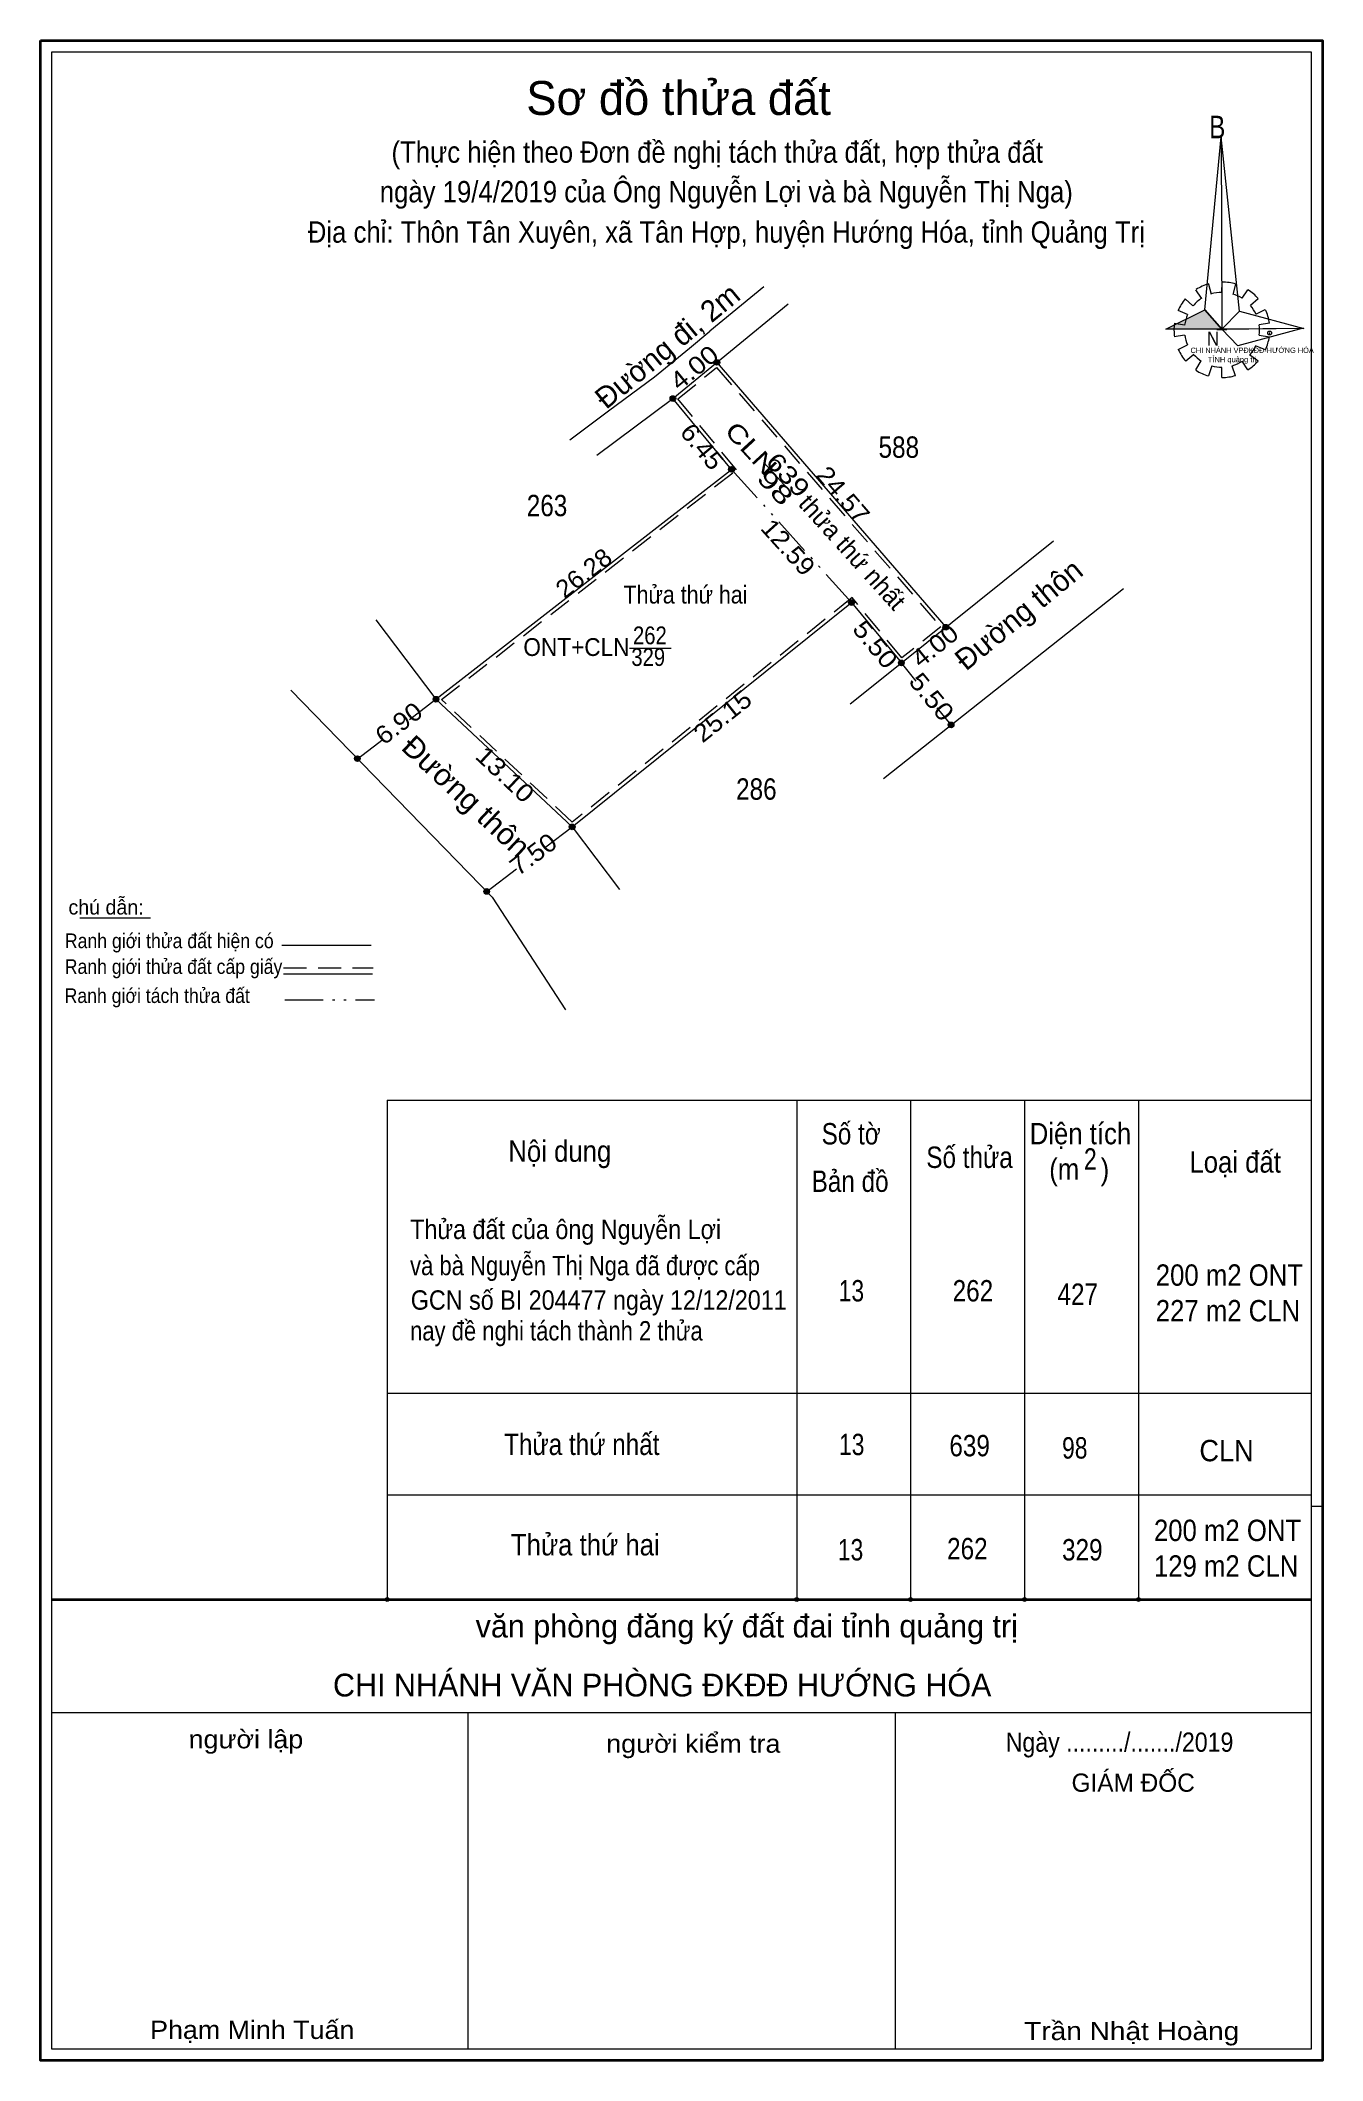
# Model space of a CAD drawing. Header units: metres. Extents: x 551905 to 552571, y 1840057 to 1840425.
# Drawn here: x 552345.7 to 552435.7, y 1840057.1 to 1840198.9 of the extents above; entities that cross this region are included whole.
import ezdxf
from ezdxf.enums import TextEntityAlignment as Align

# ---------------------------------------------------------------- set-up
doc = ezdxf.new("R2010")
doc.units = ezdxf.units.M
doc.header["$LTSCALE"] = 0.54
doc.header["$PDMODE"] = 32
doc.header["$PDSIZE"] = 0.27
for name, pattern in [('DASH_DOUBLE_DOT', [9.2, 5, -1.2, 0.3, -1.2, 0.3, -1.2]), ('MEDIUM_DASHED', [4.5, 3, -1.5]), ('SHORT_DASHED', [2.7, 1.5, -1.2])]:
    doc.linetypes.add(name, pattern=pattern)
for name, color, linetype, lineweight in [('1', 7, 'Continuous', 13), ('17', 7, 'Continuous', 13), ('28', 7, 'SHORT_DASHED', 13), ('3', 7, 'Continuous', 13), ('5', 7, 'Continuous', 13), ('6', 7, 'Continuous', 13), ('63', 7, 'Continuous', 13)]:
    doc.layers.add(name, color=color, linetype=linetype, lineweight=lineweight)
doc.layers.add('32', color=7, linetype='Continuous')
doc.layers.add('7', color=7, linetype='Continuous')

msp = doc.modelspace()

# ---------------------------------------------------------------- texts
at = {"layer": '1'}
msp.add_text('Sơ đồ thửa đất', height=2.38, dxfattribs=at).set_placement((552390.49, 1840193.71), align=Align.CENTER)
for s, height, width, p in [('B', 1.585, 0.8, (552427.74, 1840192.07)), ('N', 0.9904, 0.9, (552427.58, 1840177.5)), ('CHI NHÁNH VPĐKĐĐ-HƯỚNG HÓA', 0.3749, 0.95, (552426.43, 1840177)), ('TỈNH quảng trị', 0.375, 1.05, (552427.64, 1840176.35))]:
    msp.add_text(s, height=height, dxfattribs=dict(at, width=width)).set_placement(p)
for s, width, p in [('Thửa thứ hai', 0.9, (552390.975, 1840159.41)), ('262', 0.85, (552388.475, 1840156.55)), ('ONT+CLN', 0.95, (552383.32, 1840155.73)), ('329', 0.85, (552388.36, 1840155.03))]:
    msp.add_text(s, height=1.25, dxfattribs=dict(at, width=width)).set_placement(p, align=Align.CENTER)
for s, height, p in [('văn phòng đăng ký đất đai tỉnh quảng trị', 1.6, (552414.31, 1840086.83)), ('CHI NHÁNH VĂN PHÒNG ĐKĐĐ HƯỚNG HÓA', 1.6, (552412.45, 1840082.69)), ('GIÁM ĐỐC', 1.28, (552426.73, 1840076))]:
    msp.add_text(s, height=height, dxfattribs=at).set_placement(p, align=Align.RIGHT)
for s, width, p in [('người lập', 1.1, (552364.14, 1840079.05)), ('người kiểm tra', 1.1, (552397.64, 1840078.74)), ('Phạm Minh Tuấn', 1.1, (552367.73, 1840058.65)), ('Trần Nhật Hoàng', 1.15, (552429.85, 1840058.57))]:
    msp.add_text(s, height=1.28, dxfattribs=dict(at, width=width)).set_placement(p, align=Align.RIGHT)
at = {"layer": '28', "width": 1.1}
for s, rotation, p in [('6.90', 37.169, (552371.2274, 1840150.5053)), ('7.50', 37.053, (552380.6634, 1840141.3175))]:
    msp.add_text(s, height=1.25, rotation=rotation, dxfattribs=at).set_placement(p, align=Align.CENTER)
at = {"layer": '3'}
for s, height, rotation, p in [('Đường đi, 2m', 1.5, 39.42, (552390.1787, 1840176.9113)), ('thửa thứ nhất', 1.25, 312.038, (552402.2181, 1840162.5985)), ('Đường thôn', 1.5, 39.42, (552414.8387, 1840158.0545))]:
    msp.add_text(s, height=height, rotation=rotation, dxfattribs=at).set_placement(p, align=Align.CENTER)
for s, rotation, width, p in [('4.00', 39.42, 1.15, (552391.9831, 1840175.4891)), ('6.45', 309.589, 1.1, (552391.6588, 1840170.0283)), ('CLN', 312.681, 1.3, (552395.122, 1840169.8637)), ('639', 312.681, 1.25, (552397.72, 1840168.0187)), ('98', 312.681, 1.45, (552396.8141, 1840167.1587)), ('24.57', 310.842, 1.1, (552401.5625, 1840166.6387)), ('12.59', 312.038, 1.1, (552397.7137, 1840162.9435)), ('5.50', 309.539, 1.15, (552403.8135, 1840156.1479)), ('4.00', 38.816, 1.1, (552408.8782, 1840155.9673)), ('5.50', 309.539, 1.15, (552407.7735, 1840152.4679))]:
    msp.add_text(s, height=1.25, rotation=rotation, dxfattribs=dict(at, width=width)).set_placement(p, align=Align.CENTER)
at = {"layer": '32', "width": 0.85}
for s, p in [('588', (552405.95, 1840169.64)), ('263', (552381.255, 1840165.54)), ('286', (552395.95, 1840145.64))]:
    msp.add_text(s, height=1.5, dxfattribs=at).set_placement(p, align=Align.CENTER)
at = {"layer": '6'}
msp.add_text('chú dẫn:', height=1.029, dxfattribs=at).set_placement((552347.66, 1840137.58))
for s, height, width, p in [('Ranh giới thửa đất hiện có ', 1.029, 0.9, (552347.41, 1840135.22)), ('Ranh giới thửa đất cấp giấy', 1.029, 0.9, (552347.4, 1840133.41)), ('Ranh giới tách thửa đất', 1.029, 0.9, (552347.39, 1840131.37)), ('Số tờ', 1.5, 0.85, (552400.53, 1840121.44)), ('Diện tích', 1.5, 0.9, (552415.14, 1840121.45)), ('Nội dung', 1.5, 0.9, (552378.54, 1840120.22)), ('Số thửa', 1.5, 0.85, (552407.88, 1840119.79)), ('2', 1.5, 0.8, (552418.95, 1840119.67)), ('Loại đất', 1.5, 0.9, (552426.35, 1840119.46)), ('Bản đồ', 1.5, 0.85, (552399.83, 1840118.11)), ('(m   )', 1.5, 0.9, (552416.51, 1840118.96)), ('Thửa đất của ông Nguyễn Lợi', 1.36, 0.9, (552371.65, 1840114.8)), ('và bà Nguyễn Thị Nga đã được cấp ', 1.36, 0.85, (552371.64, 1840112.26)), ('200 m2 ONT', 1.5, 0.9, (552423.99, 1840111.52)), ('GCN số BI 204477 ngày 12/12/2011', 1.36, 0.9, (552371.69, 1840109.84)), ('13', 1.5, 0.8, (552401.73, 1840110.42)), ('262', 1.5, 0.85, (552409.73, 1840110.42)), ('427', 1.5, 0.85, (552417.09, 1840110.18)), ('227 m2 CLN', 1.5, 0.9, (552423.99, 1840109.02)), ('nay đề nghi tách thành 2 thửa', 1.36, 0.85, (552371.64, 1840107.68)), ('Thửa thứ nhất', 1.5, 0.85, (552378.24, 1840099.64)), ('13', 1.5, 0.8, (552401.75, 1840099.63)), ('639', 1.5, 0.85, (552409.5, 1840099.55)), ('98', 1.5, 0.8, (552417.41, 1840099.39)), ('CLN', 1.5, 0.95, (552427.05, 1840099.2)), ('Thửa thứ hai', 1.5, 0.9, (552378.72, 1840092.59)), ('200 m2 ONT', 1.5, 0.9, (552423.86, 1840093.6)), ('13', 1.5, 0.8, (552401.67, 1840092.24)), ('262', 1.5, 0.85, (552409.34, 1840092.32)), ('329', 1.5, 0.85, (552417.41, 1840092.24)), ('129 m2 CLN', 1.5, 0.9, (552423.86, 1840091.1))]:
    msp.add_text(s, height=height, dxfattribs=dict(at, width=width)).set_placement(p)
at = {"layer": '6', "width": 0.9}
msp.add_text('Ngày ........./......./2019', height=1.35, dxfattribs=at).set_placement((552421.445, 1840078.81), align=Align.CENTER)
at = {"layer": '63'}
for s, height, rotation, width, p in [('26.28', 1.25, 37.89, 1.05, (552384.2162, 1840161.0578)), ('25.15', 1.25, 38.77, 1.1, (552393.9686, 1840151.0166)), ('Đường thôn', 1.5, 316.856, 1.05, (552375.0721, 1840145.3334)), ('13.10', 1.25, 316.856, 1.15, (552377.8826, 1840146.9574))]:
    msp.add_text(s, height=height, rotation=rotation, dxfattribs=dict(at, width=width)).set_placement(p, align=Align.CENTER)
at = {"layer": '7', "width": 0.9}
for s, p in [('(Thực hiện theo Đơn đề nghị tách thửa đất, hợp thửa đất ', (552393.455, 1840190.35)), ('ngày 19/4/2019 của Ông Nguyễn Lợi và bà Nguyễn Thị Nga)', (552393.84, 1840187.57)), ('Địa chỉ: Thôn Tân Xuyên, xã Tân Hợp, huyện Hướng Hóa, tỉnh Quảng Trị', (552393.845, 1840184.74))]:
    msp.add_text(s, height=1.5, dxfattribs=at).set_placement(p, align=Align.CENTER)

# ---------------------------------------------------------------- hatches: boundary and pattern name
at = {"layer": '1'}
msp.add_hatch(color=256, dxfattribs=at).paths.add_polyline_path([(552424.69, 1840178.67), (552427.44, 1840180.02), (552428.62, 1840178.67)])
at = {"layer": '63'}
for points in [[(552393.38, 1840176.34, 1), (552392.98, 1840176.34, 1)], [(552390.29, 1840173.8, 1), (552389.89, 1840173.8, 1)], [(552394.4, 1840168.83, 1), (552394, 1840168.83, 1)], [(552402.83, 1840159.48, 1), (552402.43, 1840159.48, 1)], [(552409.45, 1840157.75, 1), (552409.05, 1840157.75, 1)], [(552406.33, 1840155.24, 1), (552405.93, 1840155.24, 1)], [(552373.66, 1840152.69, 1), (552373.26, 1840152.69, 1)], [(552409.82, 1840150.89, 1), (552409.42, 1840150.89, 1)], [(552368.1391, 1840148.5225, 1), (552367.7391, 1840148.5225, 1)], [(552383.22, 1840143.73, 1), (552382.82, 1840143.73, 1)], [(552377.22, 1840139.2, 1), (552376.82, 1840139.2, 1)]]:
    msp.add_hatch(color=256, dxfattribs=at).paths.add_polyline_path(points)

# ---------------------------------------------------------------- linework, layer by layer
at = {"layer": '1'}
for p, q in [((552428.62, 1840181.25), (552428.64, 1840181.98)), ((552426.05, 1840180.79), (552426.59, 1840180.31)), ((552427.2, 1840180.84), (552426.81, 1840181.43)), ((552427.7, 1840181.84), (552427.88, 1840181.13)), ((552429.58, 1840181.84), (552429.41, 1840181.11)), ((552430.06, 1840180.84), (552430.45, 1840181.43)), ((552431.17, 1840180.79), (552430.63, 1840180.34)), ((552425.28, 1840179.08), (552426, 1840178.97)), ((552426.22, 1840179.7), (552425.57, 1840179.97)), ((552431.02, 1840179.72), (552431.67, 1840180.04)), ((552431.98, 1840179.08), (552431.24, 1840178.97)), ((552426, 1840178.24), (552425.28, 1840178.13)), ((552428.27, 1840178.65), (552428.97, 1840178.65)), ((552431.24, 1840178.24), (552431.98, 1840178.13)), ((552425.57, 1840177.24), (552426.22, 1840177.56)), ((552426.66, 1840176.88), (552426.09, 1840176.42)), ((552426.81, 1840175.81), (552427.18, 1840176.44)), ((552430.45, 1840175.81), (552430.06, 1840176.42)), ((552430.58, 1840176.88), (552431.17, 1840176.44)), ((552431.7, 1840177.22), (552430.98, 1840177.49)), ((552427.92, 1840176.1), (552427.7, 1840175.4)), ((552428.62, 1840175.28), (552428.62, 1840175.99)), ((552429.34, 1840176.1), (552429.56, 1840175.42)), ((552370.04, 1840124.55), (552434.9, 1840124.55)), ((552370.04, 1840124.55), (552370.04, 1840089.5)), ((552398.78, 1840124.55), (552398.78, 1840089.5)), ((552406.78, 1840124.55), (552406.78, 1840089.5)), ((552414.78, 1840124.55), (552414.78, 1840089.5)), ((552422.78, 1840124.55), (552422.78, 1840089.5)), ((552370.04, 1840103.98), (552434.9, 1840103.98)), ((552370.04, 1840096.84), (552434.9, 1840096.84)), ((552434.9, 1840096.04), (552435.7, 1840096.04)), ((552345.69, 1840088.72), (552345.69, 1840057.13)), ((552346.5, 1840081.56), (552434.9, 1840081.56)), ((552375.69, 1840081.56), (552375.69, 1840057.94)), ((552405.69, 1840081.56), (552405.69, 1840057.94))]:
    msp.add_line(p, q, dxfattribs=at)
at = {"layer": '1', "lineweight": 35}
msp.add_line((552346.5, 1840089.5), (552434.9, 1840089.5), dxfattribs=at)
at = {"layer": '1'}
for points in [[(552345.69, 1840057.13), (552345.69, 1840198.93), (552435.69, 1840198.93), (552435.69, 1840057.13)], [(552345.69, 1840057.13), (552345.69, 1840198.93), (552435.69, 1840198.93), (552435.69, 1840057.13)], [(552428.58, 1840192.18), (552428.62, 1840178.67), (552427.44, 1840180.02)], [(552428.58, 1840192.18), (552428.62, 1840178.67), (552429.86, 1840179.93)], [(552424.69, 1840178.67), (552427.44, 1840180.02), (552428.62, 1840178.67)], [(552434.38, 1840178.72), (552428.62, 1840178.67), (552429.86, 1840179.93)], [(552434.34, 1840178.74), (552429.75, 1840177.51), (552428.62, 1840178.67)]]:
    msp.add_lwpolyline(points, close=True, dxfattribs=at)
for centre, major_axis, start_param, end_param in [((552428.6314, 1840178.6276), (3.3649, 0), 1.27924208, 1.56332225), ((552428.6314, 1840178.6276), (3.3649, 0), 2.43958176, 2.72400246), ((552428.6314, 1840178.6276), (2.6372, 0), 2.13373541, 2.44496261), ((552428.6314, 1840178.6276), (3.3649, 0), 1.84955988, 2.13900916), ((552428.6314, 1840178.6276), (2.6372, 0), 1.56985589, 1.85611068), ((552428.6314, 1840178.6276), (2.6372, 0), 1.00270906, 1.2755622), ((552428.6314, 1840178.6276), (3.3649, 0), 0.71056237, 0.99687234), ((552428.6314, 1840178.6276), (3.3649, 0), 3.00667928, 3.29139349), ((552428.6314, 1840178.6276), (2.6372, 0), 2.72368549, 3.01515824), ((552428.6314, 1840178.6276), (2.6372, 0), 0.42678376, 0.70646463), ((552428.6314, 1840178.6276), (3.3649, 0), 0.1390515, 0.43393316), ((552428.6314, 1840178.6276), (2.6372, 0), 3.28229955, 3.56105054), ((552428.6314, 1840178.6276), (2.6372, 0), 6.13558388, 6.41618463), ((552428.6314, 1840178.6276), (3.3649, 0), 5.85230288, 6.13839648), ((552428.6314, 1840178.6276), (3.3649, 0), 3.56988637, 3.85691866), ((552428.6314, 1840178.6276), (2.6372, 0), 3.86077574, 4.13258255), ((552428.6314, 1840178.6276), (2.6372, 0), 4.99087134, 5.28933161), ((552428.6314, 1840178.6276), (3.3649, 0), 5.28561416, 5.56798705), ((552428.6314, 1840178.6276), (2.6372, 0), 5.56137327, 5.83951437), ((552428.6121, 1840178.6076), (3.3649, 0), 4.1470906, 4.43659307), ((552428.6314, 1840178.6276), (2.6372, 0), 4.43854677, 4.71314001), ((552428.6314, 1840178.6276), (3.3649, 0), 4.71301008, 4.99761054)]:
    msp.add_ellipse(centre, major_axis=major_axis, ratio=0.995001, start_param=start_param, end_param=end_param, dxfattribs=at)
for p in [(552431.98, 1840178.4), (552370.04, 1840089.5), (552398.78, 1840089.5), (552406.78, 1840089.5), (552414.78, 1840089.5), (552422.78, 1840089.5)]:
    msp.add_point(p, dxfattribs=at)
at = {"layer": '17'}
msp.add_line((552348.46, 1840137.34), (552353.43, 1840137.34), dxfattribs=at)
at = {"layer": '28', "linetype": 'MEDIUM_DASHED'}
msp.add_lwpolyline([(552393.15, 1840175.99), (552408.89, 1840157.78), (552406.17, 1840155.59), (552402.67, 1840159.83), (552383.03, 1840144.06), (552373.84, 1840152.67), (552394.56, 1840168.79), (552390.44, 1840173.77)], close=True, dxfattribs=at)
at = {"layer": '3'}
for p, q in [((552396.48, 1840181.64), (552392.68, 1840178.52)), ((552390.09, 1840173.8), (552398.19, 1840180.44)), ((552391.25, 1840177.34), (552392.68, 1840178.52)), ((552388.79, 1840175.33), (552391.25, 1840177.34)), ((552393.18, 1840176.34), (552409.25, 1840157.75)), ((552393.18, 1840176.34), (552409.25, 1840157.75)), ((552385.57, 1840172.93), (552388.79, 1840175.33)), ((552384.75, 1840169.82), (552390.09, 1840173.8)), ((552382.86, 1840170.91), (552385.57, 1840172.93)), ((552406.13, 1840155.24), (552416.8, 1840163.81)), ((552383.02, 1840143.73), (552402.63, 1840159.48)), ((552383.02, 1840143.73), (552402.63, 1840159.48)), ((552402.63, 1840159.48), (552406.13, 1840155.24)), ((552402.63, 1840159.48), (552406.13, 1840155.24)), ((552404.87, 1840147.13), (552421.72, 1840160.47)), ((552369.24, 1840158.26), (552373.46, 1840152.69)), ((552402.54, 1840152.36), (552406.13, 1840155.24)), ((552373.46, 1840152.69), (552383.02, 1840143.73)), ((552383.02, 1840143.73), (552386.34, 1840139.34))]:
    msp.add_line(p, q, dxfattribs=at)
at = {"layer": '3', "linetype": 'DASH_DOUBLE_DOT'}
msp.add_line((552394.2, 1840168.83), (552402.63, 1840159.48), dxfattribs=at)
at = {"layer": '3'}
for points in [[(552373.46, 1840152.69), (552394.2, 1840168.83), (552390.09, 1840173.8)], [(552373.46, 1840152.69), (552394.2, 1840168.83), (552390.09, 1840173.8)], [(552363.28, 1840153.33), (552377.41, 1840138.8), (552382.55, 1840130.88)]]:
    msp.add_lwpolyline(points, dxfattribs=at)
at = {"layer": '5', "lineweight": 35}
msp.add_lwpolyline([(552345.7, 1840198.94), (552435.7, 1840198.94), (552435.7, 1840057.14), (552345.7, 1840057.14)], close=True, dxfattribs=at)
at = {"layer": '5'}
msp.add_lwpolyline([(552434.9, 1840089.5), (552434.9, 1840057.94), (552346.5, 1840057.94), (552346.5, 1840198.14), (552434.9, 1840198.14)], close=True, dxfattribs=at)
at = {"layer": '6'}
for p, q in [((552362.65, 1840135.42), (552368.92, 1840135.42)), ((552362.75, 1840133.41), (552369.01, 1840133.41))]:
    msp.add_line(p, q, dxfattribs=at)
at = {"layer": '6', "linetype": 'MEDIUM_DASHED'}
msp.add_line((552362.75, 1840133.83), (552369.06, 1840133.83), dxfattribs=at)
at = {"layer": '63'}
for p, q in [((552396.47, 1840169.31), (552398.12, 1840167.52)), ((552387.04, 1840156.28), (552389.96, 1840156.28)), ((552407.17, 1840153.95), (552406.13, 1840155.24)), ((552371.59, 1840151.27), (552373.46, 1840152.69)), ((552409.62, 1840150.89), (552408.65, 1840152.1)), ((552367.96, 1840148.52), (552369.76, 1840149.88)), ((552381.16, 1840142.32), (552383.02, 1840143.73)), ((552377.02, 1840139.2), (552379.11, 1840140.78))]:
    msp.add_line(p, q, dxfattribs=at)
at = {"layer": '63', "linetype": 'DASH_DOUBLE_DOT'}
msp.add_line((552362.84, 1840131.6), (552369.14, 1840131.6), dxfattribs=at)
at = {"layer": '63'}
for centre in [(552393.18, 1840176.34), (552390.09, 1840173.8), (552394.2, 1840168.83), (552402.63, 1840159.48), (552409.25, 1840157.75), (552406.13, 1840155.24), (552373.46, 1840152.69), (552409.62, 1840150.89), (552367.9391, 1840148.5225), (552383.02, 1840143.73), (552377.02, 1840139.2)]:
    msp.add_circle(centre, 0.2, dxfattribs=at)

msp.set_redraw_order([(e.dxf.handle, doc.entitydb.next_handle()) for e in msp.query("TEXT MTEXT ATTDEF DIMENSION ARC_DIMENSION")])  # texts and dimensions are drawn at this point

doc.saveas('drawing.dxf')
